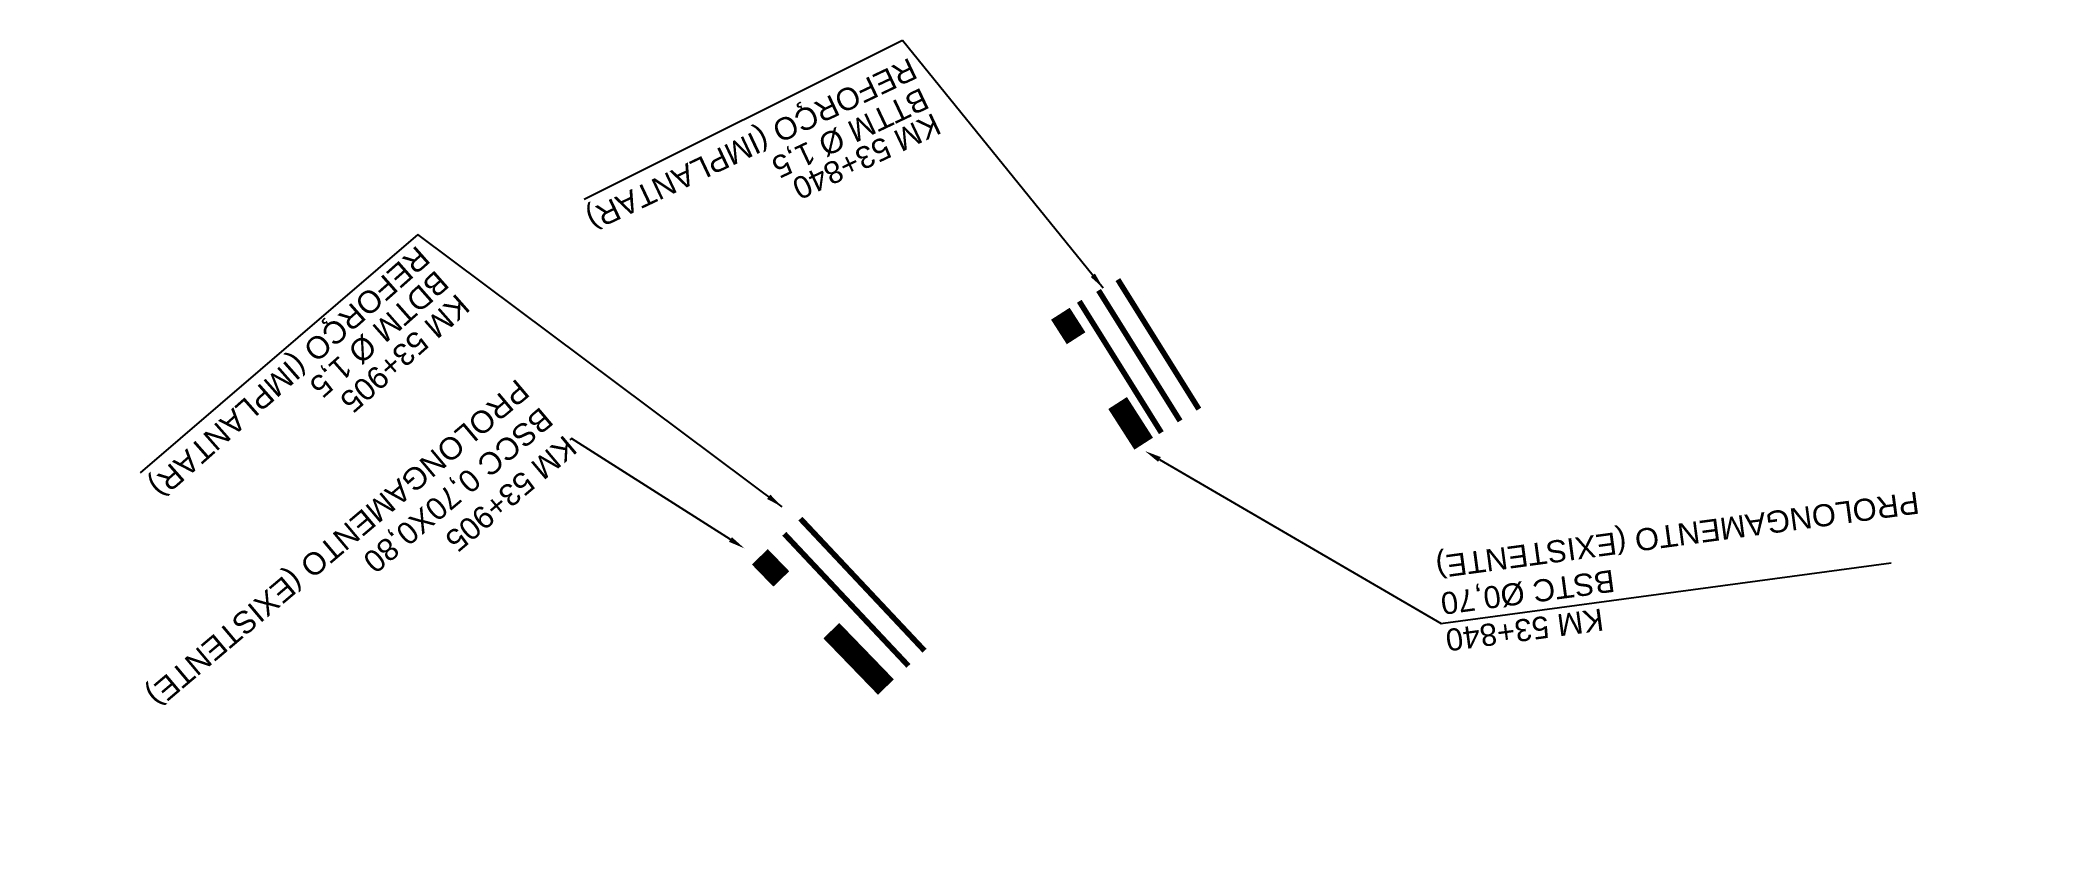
# Model space of a CAD drawing. Header units: metres. Extents: x 290209 to 324422, y 7399791 to 7463837.
# Drawn here: x 313543.1 to 313908.5, y 7432754.5 to 7432900.8 of the extents above; entities that cross this region are included whole.
import ezdxf
from ezdxf import colors
from ezdxf.entities.mleader import LeaderData, LeaderLine
from ezdxf.math import Vec2, Vec3

# ---------------------------------------------------------------- set-up
doc = ezdxf.new("R2010")
doc.units = ezdxf.units.M
for name, color, linetype in [('_DRENAGEM _TEXTOS_TIC', 2, 'Continuous'), ('_DRENAGEM_AMPLIAÇÃO DE BUEIRO-TIC', 23, 'Continuous'), ('BUEIRO_1.5', 50, 'Continuous'), ('BUEIRO_TEXTO', 2, 'Continuous')]:
    doc.layers.add(name, color=color, linetype=linetype)
doc.styles.add('$0$DIM', font='arial.ttf', dxfattribs={"width": 0.8})
doc.styles.add('SIMPLEX', font='simplex.shx')
doc.styles.get("Standard").update_dxf_attribs({"font": 'simplex.shx'})
doc.dimstyles.get("Standard").update_dxf_attribs({"dimtxt": 0.18, "dimasz": 0.18, "dimexe": 0.18, "dimexo": 0.0625, "dimgap": 0.09, "dimtad": 0, "dimtih": 1, "dimtoh": 1, "dimdec": 4, "dimzin": 0, "dimdsep": 46, "dimtxsty": 'Standard', "dimcen": 0.09, "dimadec": 0, "dimazin": 0, "dimtfac": 1, "dimtdec": 4, "dimtofl": 0, "dimtmove": 0, "dimatfit": 3, "dimfxl": 1, "dimtolj": 1, "dimtzin": 0, "dimarcsym": 0})

msp = doc.modelspace()

# ---------------------------------------------------------------- texts
at = {"layer": 'BUEIRO_TEXTO', "style": '$0$DIM'}
for s, rotation, p in [('REFORÇO (IMPLANTAR) ', 205.36449, (313700.366, 7432897.763)), ('BTTM Ø 1,5', 205.36449, (313702.503, 7432892.346)), ('KM 53+840', 205.36449, (313704.688, 7432887.774)), ('REFORÇO (IMPLANTAR) ', 221.50961, (313611.243, 7432863.883)), ('BDTM Ø 1,5', 221.50961, (313614.664, 7432859.424)), ('KM 53+905', 221.50961, (313618.45, 7432855.178))]:
    msp.add_text(s, height=4, rotation=rotation, dxfattribs=at).set_placement(p)

# ---------------------------------------------------------------- linework, layer by layer
at = {"layer": '_DRENAGEM_AMPLIAÇÃO DE BUEIRO-TIC', "const_width": 4}
for points, elevation in [([(313727.631, 7432851.371), (313730.476, 7432846.935)], 723.227), ([(313727.631, 7432851.371), (313730.476, 7432846.935)], 723.227), ([(313737.988, 7432835.223), (313742.706, 7432827.867)], 723.227), ([(313737.988, 7432835.223), (313742.706, 7432827.867)], 723.227), ([(313673.247, 7432807.409), (313677.127, 7432803.402)], 723.035), ([(313673.247, 7432807.409), (313677.127, 7432803.402)], 723.035), ([(313686.185, 7432794.047), (313696.059, 7432783.848)], 723.035), ([(313686.185, 7432794.047), (313696.059, 7432783.848)], 723.035)]:
    msp.add_lwpolyline(points, dxfattribs=dict(at, elevation=elevation))
at = {"layer": 'BUEIRO_1.5', "ltscale": 5, "const_width": 1.005, "elevation": 728.722}
for points in [[(313738.036, 7432857.544), (313752.686, 7432834.104)], [(313731.054, 7432853.622), (313745.902, 7432829.864)], [(313734.545, 7432855.583), (313749.294, 7432831.984)], [(313680.583, 7432814.307), (313703.046, 7432790.418)], [(313677.669, 7432811.567), (313700.132, 7432787.678)]]:
    msp.add_lwpolyline(points, dxfattribs=at)

msp.set_redraw_order([(e.dxf.handle, doc.entitydb.next_handle()) for e in msp.query("TEXT MTEXT ATTDEF DIMENSION ARC_DIMENSION")])  # texts and dimensions are drawn at this point

# ---------------------------------------------------------------- leaders
at = {"layer": '_DRENAGEM _TEXTOS_TIC', "color": 2, "linetype": 'Continuous', "lineweight": -3}
ml = msp.add_multileader_mtext('Standard', dxfattribs=at)
ml.set_content('{\\fArial|b0|i0|c0|p34;\\C256;KM 53+905\\PBSCC 0,70X0,80\\PPROLONGAMENTO (EXISTENTE)}', color=2, style='SIMPLEX')
ml.set_leader_properties(color=256)
ml.build(insert=Vec2(0, 0))
ml.multileader.update_dxf_attribs({"text_right_attachment_type": 6, "dogleg_length": 0.36, "arrow_head_size": 3})
ctx = ml.context
ctx.base_point, ctx.arrow_head_size, ctx.landing_gap_size, ctx.plane_origin, ctx.plane_x_axis, ctx.plane_y_axis = Vec3(313638.89, 7432828.564), 3, 0.09, Vec3(313595.837, 7433188.111), Vec3(-0.7643362, -0.6448179), Vec3(0.6448179, -0.7643362)
ctx.right_attachment = 6
notes = []
notes.append((ctx, [(0, (1, 1, 0), (313639.166, 7432828.796), (-0.7643362, -0.6448179), 0.36, [(0, [(313670.462, 7432808.926)], 0, [])])]))
ctx.mtext.insert, ctx.mtext.text_direction, ctx.mtext.rotation, ctx.mtext.width, ctx.mtext.defined_height, ctx.mtext.flow_direction = Vec3(313640.49, 7432826.527), Vec3(-0.7643362, -0.6448179), 3.8423776, 111.77672, 31.932, 5
ml = msp.add_multileader_mtext('Standard', dxfattribs=at)
ml.set_content('{\\fArial|b0|i0|c0|p34;\\C256;KM 53+840\\PBSTC Ø0,70\\PPROLONGAMENTO (EXISTENTE)}', color=2, style='SIMPLEX')
ml.set_leader_properties(color=256)
ml.build(insert=Vec2(0, 0))
ml.multileader.update_dxf_attribs({"text_right_attachment_type": 6, "dogleg_length": 0.36, "arrow_head_size": 3})
ctx = ml.context
ctx.base_point, ctx.arrow_head_size, ctx.landing_gap_size, ctx.plane_origin, ctx.plane_x_axis, ctx.plane_y_axis = Vec3(313884.176, 7432804.537), 3, 0.09, Vec3(314005.891, 7433068.39), Vec3(-0.9910722, -0.1333261), Vec3(0.1333261, -0.9910722)
ctx.right_attachment, ctx.text_align_type = 6, 2
notes.append((ctx, [(1, (1, 1, 0), (313796.536, 7432795.359), (0.9910722, 0.1333261), 0.36, [(0, [(313742.967, 7432826.525)], 0, [])])]))
ctx.mtext.insert, ctx.mtext.text_direction, ctx.mtext.rotation, ctx.mtext.width, ctx.mtext.defined_height, ctx.mtext.alignment, ctx.mtext.flow_direction = Vec3(313797.672, 7432790.289), Vec3(-0.9910722, -0.1333261), 3.2753169, 111.77672, 31.932, 3, 5
at = {"layer": 'BUEIRO_TEXTO'}
for points in [[(313735.391, 7432856, 728.722), (313699.035, 7432900.805, 728.722), (313641.458, 7432872.007, 728.722)], [(313677.26, 7432816.459, 728.722), (313611.344, 7432865.728, 728.722), (313561.122, 7432822.584, 728.722)]]:
    msp.add_leader(points, dimstyle='Standard', override={"dimasz": 3}, dxfattribs=at)
for ctx, leaders in notes:
    for number, flags, end, landing, length, lines in leaders:
        leader = LeaderData()
        leader.index, (leader.has_last_leader_line, leader.has_dogleg_vector, leader.attachment_direction) = number, flags
        leader.last_leader_point, leader.dogleg_vector, leader.dogleg_length = Vec3(end), Vec3(landing), length
        for number, points, colour, breaks in lines:
            line = LeaderLine()
            line.index, line.vertices, line.color, line.breaks = number, Vec3.list(points), colors.encode_raw_color(colour), breaks
            leader.lines.append(line)
        ctx.leaders.append(leader)

doc.saveas('drawing.dxf')
